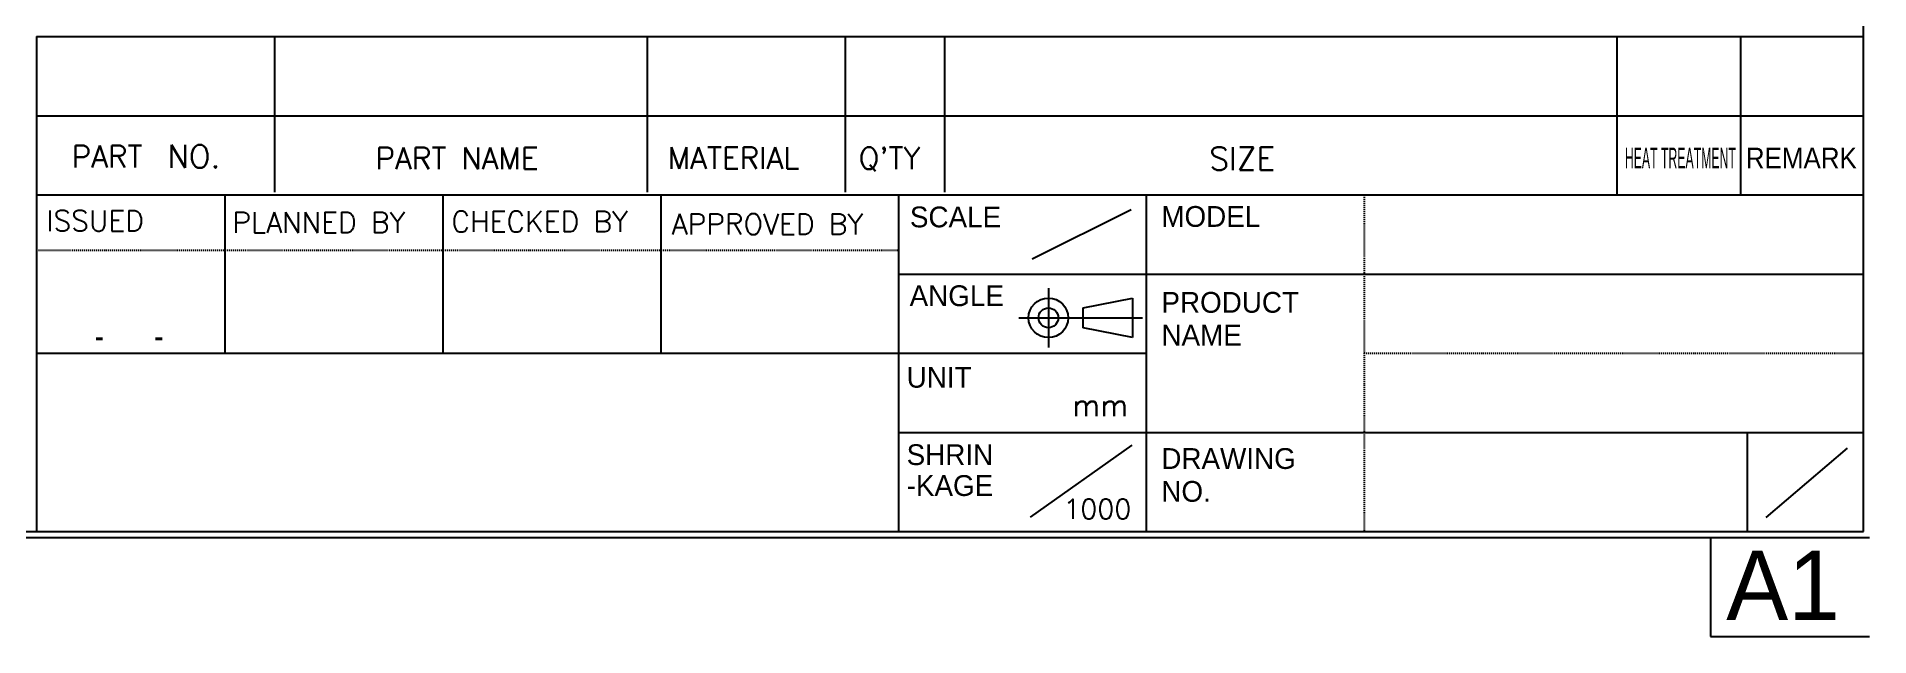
# Model space of a CAD drawing. Extents: x -1 to 789, y -11 to 551.
# Drawn here: x 603.6 to 788.6, y -10.6 to 50 of the extents above; entities that cross this region are included whole.
import ezdxf
from ezdxf.enums import TextEntityAlignment as Align

# ---------------------------------------------------------------- set-up
doc = ezdxf.new("R2010")
doc.units = 0
doc.header["$LTSCALE"] = 0.3
doc.linetypes.add('DOT2', pattern=[0.125, 0, -0.125])
doc.layers.add('L1', color=31, linetype='Continuous')
doc.styles.add('ROMANS', font='romans')
doc.styles.get("Standard").update_dxf_attribs({"font": 'arial.ttf'})
doc.styles.add('USER1', font='ROMANK.shx')

msp = doc.modelspace()

# ---------------------------------------------------------------- texts
at = {"layer": 'L1'}
for s, height, style, p in [('PART', 2.195, 'ROMANS', (607.14, 36.79)), ('NO.', 2.31, 'ROMANS', (616.8, 36.74)), ('PART NAME', 2.195, 'ROMANS', (637.81, 36.61)), ('MATERIAL', 2.195, 'ROMANS', (667.32, 36.63)), ("Q'TY", 2.195, 'ROMANS', (686.59, 36.62)), ('SIZE', 2.31, 'ROMANS', (721.98, 36.52)), ('ISSUED', 2.09, 'ROMANS', (604.57, 30.35)), ('PLANNED BY', 2.09, 'ROMANS', (623.36, 30.18)), ('CHECKED BY', 2.09, 'ROMANS', (645.47, 30.26)), ('APPROVED BY', 2.09, 'ROMANS', (667.7, 30.01)), ('SCALE', 2.1, 'USER1', (691.75, 30.73)), ('MODEL', 2.1, 'USER1', (717.13, 30.78)), ('ANGLE', 2.1, 'USER1', (691.72, 22.77)), ('PRODUCT', 2.1, 'USER1', (717.14, 22.1)), ('NAME', 2.1, 'USER1', (717.14, 18.79)), ('UNIT', 2.1, 'USER1', (691.42, 14.53)), ('mm', 2.2, 'ROMANS', (708.14, 11.66)), ('SHRIN', 2.1, 'USER1', (691.42, 6.71)), ('DRAWING', 2.1, 'USER1', (717.13, 6.32)), ('-KAGE', 2.1, 'USER1', (691.42, 3.59)), ('NO.', 2.1, 'USER1', (717.13, 3)), ('1000', 2, 'ROMANS', (707.24, 1.27)), ('A1', 7, 'USER1', (774.16, -8.93))]:
    msp.add_text(s, height=height, dxfattribs=dict(at, style=style)).set_placement(p)
at = {"layer": 'L1', "style": 'USER1'}
for s, width, p, p2 in [('HEAT TREATMENT', 0.404601, (763.92, 36.68), (775.13, 36.68)), ('REMARK', 0.926236, (776.13, 36.68), (787.34, 36.68))]:
    msp.add_text(s, height=2.1, dxfattribs=dict(at, width=width)).set_placement(p, p2, align=Align.FIT)
at = {"layer": 'L1', "width": 2.57645}
msp.add_text('    .  .', height=2, dxfattribs=at).set_placement((600.93, 19.3), (616.93, 19.3), align=Align.FIT)

# ---------------------------------------------------------------- linework, layer by layer
at = {"layer": 'L1'}
for p, q in [((788, 0), (788, 550)), ((603.6, 50), (788, 50)), ((603.6, 50), (603.6, 0)), ((627.6, 50), (627.6, 34.3)), ((665.23, 50), (665.23, 34.3)), ((685.23, 50), (685.23, 34.3)), ((695.23, 50), (695.23, 34.3)), ((763.12, 50), (763.12, 34)), ((775.6, 50), (775.6, 34)), ((788, 0), (788, 50)), ((603.6, 42), (788, 42)), ((603.6, 34), (788, 34)), ((622.6, 34), (622.6, 18)), ((644.6, 34), (644.6, 18)), ((666.6, 34), (666.6, 18)), ((690.6, 34), (690.6, 0)), ((715.6, 34), (715.6, 0)), ((714.1, 32.5), (704.1, 27.5)), ((690.6, 26), (788, 26)), ((690.6, 26), (788, 26)), ((705.73, 24.59), (705.73, 18.59)), ((709.23, 22.59), (714.23, 23.59)), ((709.23, 20.59), (709.23, 22.59)), ((714.23, 23.59), (714.23, 19.59)), ((702.73, 21.59), (715.23, 21.59)), ((714.23, 19.59), (709.23, 20.59)), ((603.6, 18), (690.6, 18)), ((690.6, 18), (715.6, 18)), ((690.6, 10), (788, 10)), ((776.26, 10), (776.26, 0)), ((714.16, 8.72), (703.89, 1.44)), ((778.19, 1.42), (786.41, 8.43)), ((0, 0), (788, 0)), ((603.6, 0), (788, 0)), ((-0.6, -0.6), (788.6, -0.6)), ((772.56, -0.6), (772.56, -10.6)), ((772.56, -10.6), (788.6, -10.6))]:
    msp.add_line(p, q, dxfattribs=at)
at = {"layer": 'L1', "linetype": 'DOT2'}
for p, q in [((737.6, 34), (737.6, 0)), ((603.6, 28.41), (690.6, 28.41)), ((737.6, 18), (788, 18))]:
    msp.add_line(p, q, dxfattribs=at)
at = {"layer": 'L1'}
for radius in [2, 1]:
    msp.add_circle((705.73, 21.59), radius, dxfattribs=at)

msp.set_redraw_order([(e.dxf.handle, doc.entitydb.next_handle()) for e in msp.query("TEXT MTEXT ATTDEF DIMENSION ARC_DIMENSION")])  # texts and dimensions are drawn at this point

doc.saveas('drawing.dxf')
